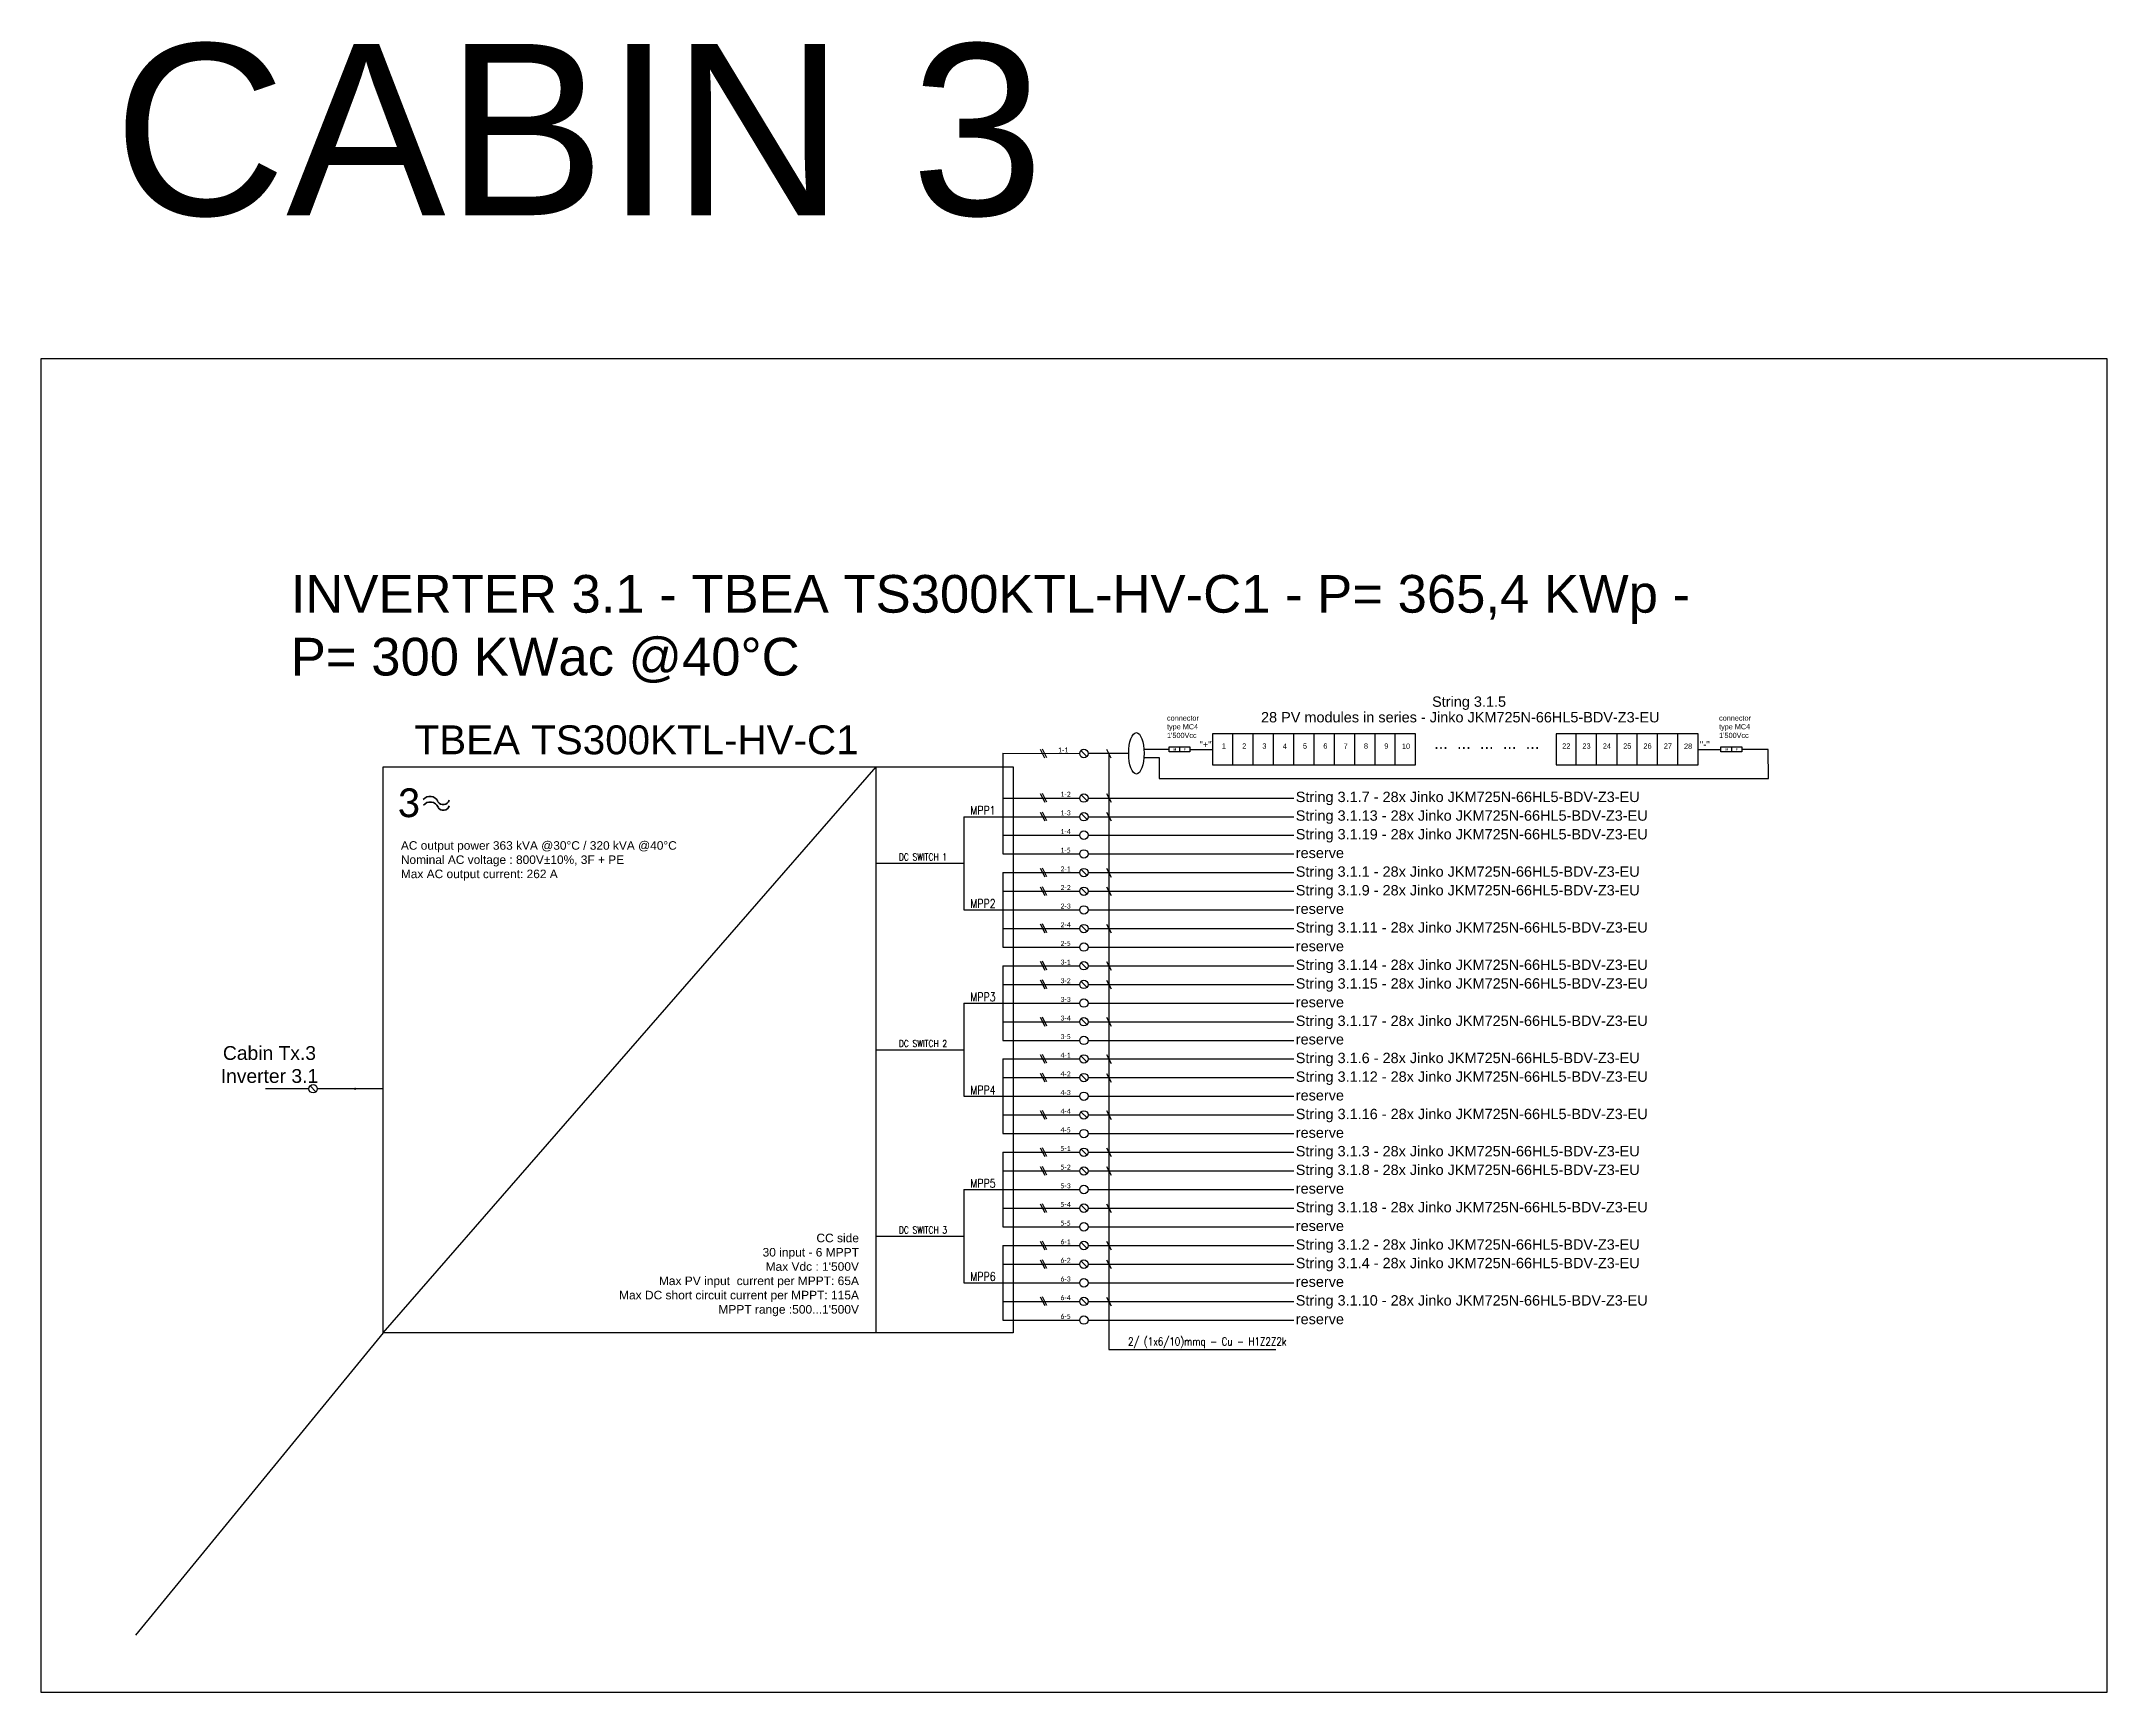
# Model space of a CAD drawing. Header units: millimetres. Extents: x 14856 to 141494, y 133975 to 167686.
# Drawn here: x 14856 to 26918, y 133975 to 143614 of the extents above; entities that cross this region are included whole.
import ezdxf

# ---------------------------------------------------------------- set-up
doc = ezdxf.new("R2010")
doc.units = ezdxf.units.MM
doc.linetypes.add('TRATTEGGIATA', pattern=[19.05, 12.7, -6.35])
doc.layers.add('-Testi', color=1, linetype='Continuous')
doc.layers.add('TRATTEGGIATA', color=40, linetype='TRATTEGGIATA')
doc.styles.add('Legend', font='calibri.ttf')
doc.styles.add('SIMPLEX', font='SIMPLEX', dxfattribs={"width": 0.8})
doc.styles.get("Standard").update_dxf_attribs({"font": 'arial.ttf'})

# ---------------------------------------------------------------- blocks, each defined once
blk = doc.blocks.new('P00102')
at = {"color": 1, "linetype": 'ByBlock', "lineweight": 25}
for p, q in [((0, 4), (-4, -4)), ((2, 4), (-2, -4)), ((4, 4), (0, -4))]:
    blk.add_line(p, q, dxfattribs=at)
blk = doc.blocks.new('P00')
at = {"color": 1}
for points in [[(-19, 26), (7, -25)], [(20, -25), (-6, 26)]]:
    blk.add_lwpolyline(points, dxfattribs=at)

msp = doc.modelspace()

# ---------------------------------------------------------------- linework, layer by layer
for points in [[(21696, 139572), (21696, 139390), (22882, 139390), (22882, 139572), (21696, 139572)], [(21815, 139390), (21815, 139572)], [(21933, 139390), (21933, 139571)], [(22052, 139389), (22052, 139571)], [(22170, 139390), (22170, 139572)], [(22289, 139390), (22289, 139571)], [(22408, 139389), (22408, 139571)], [(22526, 139390), (22526, 139572)], [(22645, 139390), (22645, 139571)], [(22763, 139389), (22763, 139571)], [(23702, 139572), (23702, 139390), (24532, 139390), (24532, 139572), (23702, 139572)], [(23820, 139390), (23820, 139572)], [(23939, 139390), (23939, 139571)], [(24058, 139389), (24058, 139571)], [(24176, 139390), (24176, 139572)], [(24295, 139390), (24295, 139571)], [(24295, 139390), (24295, 139571)], [(24413, 139389), (24413, 139571)], [(24413, 139389), (24413, 139571)], [(24532, 139390), (24532, 139572)], [(20471, 139459), (20471, 138871)], [(20962, 139439), (20927, 139474)], [(20970, 139458), (21090, 139458), (21090, 135978)], [(21076, 139482), (21102, 139431)], [(21503, 139496), (21503, 139466)], [(21563, 139481), (21696, 139481)], [(24532, 139481), (24665, 139481)], [(24726, 139496), (24726, 139466)], [(16852, 136075), (19731, 139379)], [(19731, 136075), (19731, 139379)], [(20963, 139180), (20928, 139215)], [(21077, 139223), (21103, 139172)], [(20243, 139088), (20471, 139088)], [(20243, 139088), (20243, 138544)], [(20963, 139071), (20928, 139106)], [(21077, 139114), (21103, 139063)], [(19731, 138816), (20243, 138816)], [(20471, 138762), (20471, 138327)], [(20963, 138745), (20928, 138779)], [(21077, 138787), (21103, 138736)], [(20963, 138636), (20928, 138670)], [(21077, 138679), (21103, 138628)], [(20243, 138544), (20471, 138544)], [(20963, 138418), (20928, 138453)], [(21077, 138461), (21103, 138410)], [(20963, 138200), (20928, 138235)], [(21077, 138243), (21103, 138192)], [(20471, 138218), (20471, 137782)], [(20963, 138091), (20928, 138126)], [(21077, 138134), (21103, 138083)], [(20243, 138000), (20471, 138000)], [(20243, 138000), (20243, 137456)], [(20963, 137874), (20928, 137909)], [(21077, 137917), (21103, 137866)], [(19731, 137728), (20243, 137728)], [(20471, 137674), (20471, 137238)], [(20963, 137656), (20928, 137691)], [(21077, 137699), (21103, 137648)], [(16460, 137483), (16426, 137517)], [(20963, 137547), (20928, 137582)], [(21077, 137590), (21103, 137539)], [(16852, 137500), (16468, 137500)], [(20243, 137456), (20471, 137456)], [(20963, 137330), (20928, 137364)], [(21077, 137373), (21103, 137321)], [(20963, 137112), (20928, 137147)], [(21077, 137155), (21103, 137104)], [(20471, 137129), (20471, 136694)], [(20963, 137003), (20928, 137038)], [(21077, 137046), (21103, 136995)], [(20243, 136912), (20471, 136912)], [(20243, 136912), (20243, 136367)], [(20963, 136785), (20928, 136820)], [(21077, 136828), (21103, 136777)], [(19731, 136640), (20243, 136640)], [(20471, 136585), (20471, 136150)], [(20963, 136568), (20928, 136603)], [(21077, 136611), (21103, 136560)], [(20963, 136459), (20928, 136494)], [(21077, 136502), (21103, 136451)], [(20243, 136367), (20471, 136367)], [(20963, 136241), (20928, 136276)], [(21077, 136284), (21103, 136233)], [(21090, 135978), (22065, 135978)]]:
    msp.add_lwpolyline(points)
at = {"color": 40}
for points in [[(20471, 139459), (20920, 139457)], [(20969, 139458), (21206, 139458)], [(21296, 139483), (21441, 139483)], [(21296, 139433), (21385, 139433), (21385, 139311), (24942, 139311), (24941, 139481), (24787, 139481)]]:
    msp.add_lwpolyline(points, dxfattribs=at)
for points in [[(21442, 139496), (21563, 139496), (21563, 139466), (21442, 139466)], [(24665, 139496), (24787, 139496), (24787, 139466), (24665, 139466)], [(16852, 139379), (20532, 139379), (20532, 136075), (16852, 136075)]]:
    msp.add_lwpolyline(points, close=True)
at = {"color": 40, "linetype": 'Continuous'}
for points in [[(20471, 139197), (20921, 139197)], [(20970, 139197), (22170, 139197)], [(20471, 139088), (20921, 139088)], [(20970, 139088), (22170, 139088)], [(20970, 138980), (22170, 138980)], [(20471, 138762), (20921, 138762)], [(20970, 138762), (22170, 138762)], [(20471, 138653), (20921, 138653)], [(20970, 138653), (22170, 138653)], [(20471, 138435), (20921, 138435)], [(20970, 138435), (22170, 138435)], [(20471, 138218), (20921, 138218)], [(20471, 138109), (20921, 138109)], [(20970, 138218), (22170, 138218)], [(20970, 138109), (22170, 138109)], [(20471, 137891), (20921, 137891)], [(20970, 137891), (22170, 137891)], [(20471, 137674), (20921, 137674)], [(20970, 137674), (22170, 137674)], [(20471, 137565), (20921, 137565)], [(20970, 137565), (22170, 137565)], [(20471, 137347), (20921, 137347)], [(20970, 137347), (22170, 137347)], [(20471, 137129), (20921, 137129)], [(20471, 137020), (20921, 137020)], [(20970, 137129), (22170, 137129)], [(20970, 137020), (22170, 137020)], [(20471, 136803), (20921, 136803)], [(20970, 136803), (22170, 136803)], [(20471, 136585), (20921, 136585)], [(20970, 136585), (22170, 136585)], [(20471, 136259), (20921, 136259)], [(20970, 136259), (22170, 136259)]]:
    msp.add_lwpolyline(points, dxfattribs=at)
at = {"color": 8, "linetype": 'Continuous'}
for points in [[(20471, 138980), (20921, 138980)], [(20471, 138871), (20921, 138871)], [(20970, 138871), (22170, 138871)], [(20471, 138544), (20921, 138544)], [(20970, 138544), (22170, 138544)], [(20471, 138327), (20921, 138327)], [(20970, 138327), (22170, 138327)], [(20471, 138000), (20921, 138000)], [(20970, 138000), (22170, 138000)], [(20471, 137782), (20921, 137782)], [(20970, 137782), (22170, 137782)], [(20471, 137456), (20921, 137456)], [(20970, 137456), (22170, 137456)], [(20471, 137238), (20921, 137238)], [(20970, 137238), (22170, 137238)], [(20471, 136912), (20921, 136912)], [(20970, 136912), (22170, 136912)], [(20471, 136694), (20921, 136694)], [(20970, 136694), (22170, 136694)], [(20471, 136367), (20921, 136367)], [(20970, 136367), (22170, 136367)], [(20471, 136150), (20921, 136150)], [(20970, 136150), (22170, 136150)]]:
    msp.add_lwpolyline(points, dxfattribs=at)
at = {"color": 4}
msp.add_lwpolyline([(16418, 137500), (16166, 137500)], dxfattribs=at)
for centre in [(20945, 139457), (16443, 137500)]:
    msp.add_circle(centre, 24.6)
at = {"color": 7}
for centre in [(20945, 139197), (20945, 139088), (20945, 138762), (20945, 138653), (20945, 138435), (20945, 138218), (20945, 138109), (20945, 137891), (20945, 137674), (20945, 137565), (20945, 137347), (20945, 137129), (20945, 137020), (20945, 136803), (20945, 136585), (20945, 136476), (20945, 136259)]:
    msp.add_circle(centre, 24.6, dxfattribs=at)
at = {"color": 8}
for centre in [(20945, 138980), (20945, 138871), (20945, 138544), (20945, 138327), (20945, 138000), (20945, 137782), (20945, 137456), (20945, 137238), (20945, 136912), (20945, 136694), (20945, 136367), (20945, 136150)]:
    msp.add_circle(centre, 24.6, dxfattribs=at)
at = {"lineweight": 35}
for centre, radius, start, end in [((17126, 139157), 50.1, 22.5771, 141.9874), ((17127, 139124), 50.1, 22.5771, 141.9874), ((17203, 139195), 36.5, 211.9962, 342.6174), ((17204, 139162), 36.5, 211.9962, 342.6174)]:
    msp.add_arc(centre, radius, start, end, dxfattribs=at)
msp.add_ellipse((21251, 139458), major_axis=(0, -121), ratio=0.370747)
at = {"layer": 'Defpoints', "color": 1}
msp.add_line((16852, 136075), (15407, 134311), dxfattribs=at)
msp.add_lwpolyline([(14856, 141762), (26918, 141762), (26918, 133975), (14856, 133975)], close=True, dxfattribs=at)
at = {"layer": 'TRATTEGGIATA', "color": 40, "linetype": 'Continuous', "ltscale": 0.5}
for points in [[(20471, 136476), (20921, 136476)], [(20970, 136476), (22170, 136476)]]:
    msp.add_lwpolyline(points, dxfattribs=at)

# ---------------------------------------------------------------- block references
for name, p in [('P00', (20708, 139457)), ('P00', (20709, 139197)), ('P00', (20709, 139089)), ('P00', (20709, 138762)), ('P00', (20709, 138653)), ('P00', (20709, 138436)), ('P00', (20709, 138218)), ('P00', (20709, 138109)), ('P00', (20709, 137891)), ('P00', (20709, 137674)), ('P00102', (16688, 137500)), ('P00', (20709, 137565)), ('P00', (20709, 137347)), ('P00', (20709, 137129)), ('P00', (20709, 137021)), ('P00', (20709, 136803)), ('P00', (20709, 136585)), ('P00', (20709, 136476)), ('P00', (20709, 136259))]:
    msp.add_blockref(name, p)

# ---------------------------------------------------------------- texts
at = {"layer": '-Testi', "color": 7, "attachment_point": 5, "style": 'SIMPLEX'}
for s, insert, char_height, width in [('MPP1', (20355, 139125), 50, 54.43), ('DC SWITCH 1', (20005, 138853), 40, 391.73), ('MPP2', (20355, 138581), 50, 54.43), ('MPP3', (20355, 138036), 50, 54.43), ('DC SWITCH 2', (20005, 137764), 40, 391.73), ('MPP4', (20355, 137492), 50, 54.43), ('MPP5', (20355, 136948), 50, 54.43), ('DC SWITCH 3', (20005, 136676), 40, 391.73), ('MPP6', (20355, 136404), 50, 54.43), ('2/ (1x6/10)mmq - Cu - H1Z2Z2k', (21665, 136017), 46.62, 1811.15)]:
    msp.add_mtext(s, dxfattribs=dict(at, insert=insert, char_height=char_height, width=width))
for s, insert, char_height, width, attachment_point in [('CABIN 3', (15277, 143599), 1000, 9076.37, 1), ('INVERTER 3.1 - TBEA TS300KTL-HV-C1 - P= 365,4 KWp - P= 300 KWac @40°C', (16313, 140499), 220, 8459.92, 1), ("connector type MC4\\P1'500Vcc", (21430, 139679), 30.34, 266.35, 1), ('28 PV modules in series - Jinko JKM725N-66HL5-BDV-Z3-EU', (21979, 139699), 60.44, 2681.98, 1), ("connector type MC4\\P1'500Vcc", (24654, 139679), 30.34, 266.35, 1), ('TBEA TS300KTL-HV-C1', (17036, 139621), 168.7, 3487.59, 1), ('\\pxql;{\\fArial|b1|i0|c0|p34;M}', (21467, 139488), 13.78, 16.7, 1), ('\\pxql;{\\fArial|b1|i0|c0|p34;F}', (21528, 139488), 13.78, 16.7, 1), ("''+''", (21619, 139529), 38.1, 72.4, 1), ('1 ', (21750, 139516), 30.8, 30.84, 1), ('2 ', (21869, 139516), 30.8, 30.84, 1), ('3 ', (21987, 139516), 30.8, 30.84, 1), ('4 ', (22106, 139515), 30.8, 30.84, 1), ('5 ', (22224, 139516), 30.8, 30.84, 1), ('6 ', (22343, 139516), 30.8, 30.84, 1), ('7 ', (22461, 139515), 30.8, 30.84, 1), ('8 ', (22580, 139516), 30.8, 30.84, 1), ('9 ', (22699, 139516), 30.8, 30.84, 1), ('10 ', (22802, 139515), 30.8, 30.84, 1), ('...  ...  ...  ...  ... ', (22990, 139553), 68.89, 747.03, 1), ('22 ', (23738, 139516), 30.8, 30.84, 1), ('23 ', (23856, 139516), 30.8, 30.84, 1), ('24 ', (23975, 139516), 30.8, 30.84, 1), ('25 ', (24094, 139516), 30.8, 30.84, 1), ('26 ', (24212, 139516), 30.8, 30.84, 1), ('27', (24331, 139516), 30.8, 30.84, 1), ('28 ', (24449, 139515), 30.8, 30.84, 1), ("''-''", (24541, 139529), 38.1, 72.4, 1), ('\\pxql;{\\fArial|b1|i0|c0|p34;M}', (24691, 139488), 13.78, 16.7, 1), ('\\pxql;{\\fArial|b1|i0|c0|p34;F}', (24751, 139488), 13.78, 16.7, 1), ('AC output power 363 kVA @30°C / 320 kVA @40°C\\PNominal AC voltage : 800V±10%, 3F + PE \\PMax AC output current: 262 A', (16956, 138945), 49.77, 2205.22, 1), ('\\pxqc;Cabin Tx.3\\PInverter 3.1', (15733, 137749), 80.48, 910.84, 1), ("CC side\\P30 input - 6 MPPT \\PMax Vdc : 1'500V\\PMax PV input  current per MPPT: 65A\\PMax DC short circuit current per MPPT: 115A \\PMPPT range :500...1'500V ", (19631, 136654), 50, 1795.44, 3)]:
    msp.add_mtext(s, dxfattribs=dict(insert=insert, char_height=char_height, width=width, attachment_point=attachment_point))
at = {"color": 7, "char_height": 60.44, "width": 4500, "attachment_point": 1}
for s, insert in [('String 3.1.5', (22978, 139790)), ('String 3.1.7 - 28x Jinko JKM725N-66HL5-BDV-Z3-EU', (22182, 139234)), ('String 3.1.13 - 28x Jinko JKM725N-66HL5-BDV-Z3-EU', (22182, 139125)), ('String 3.1.19 - 28x Jinko JKM725N-66HL5-BDV-Z3-EU', (22182, 139016)), ('String 3.1.1 - 28x Jinko JKM725N-66HL5-BDV-Z3-EU', (22182, 138798)), ('String 3.1.9 - 28x Jinko JKM725N-66HL5-BDV-Z3-EU', (22182, 138689)), ('String 3.1.11 - 28x Jinko JKM725N-66HL5-BDV-Z3-EU', (22182, 138472)), ('String 3.1.14 - 28x Jinko JKM725N-66HL5-BDV-Z3-EU', (22182, 138254)), ('String 3.1.15 - 28x Jinko JKM725N-66HL5-BDV-Z3-EU', (22182, 138145)), ('String 3.1.17 - 28x Jinko JKM725N-66HL5-BDV-Z3-EU', (22182, 137927)), ('String 3.1.6 - 28x Jinko JKM725N-66HL5-BDV-Z3-EU', (22182, 137710)), ('String 3.1.12 - 28x Jinko JKM725N-66HL5-BDV-Z3-EU', (22182, 137601)), ('String 3.1.16 - 28x Jinko JKM725N-66HL5-BDV-Z3-EU', (22182, 137383)), ('String 3.1.3 - 28x Jinko JKM725N-66HL5-BDV-Z3-EU', (22182, 137166)), ('String 3.1.8 - 28x Jinko JKM725N-66HL5-BDV-Z3-EU', (22182, 137057)), ('String 3.1.18 - 28x Jinko JKM725N-66HL5-BDV-Z3-EU', (22182, 136839)), ('String 3.1.2 - 28x Jinko JKM725N-66HL5-BDV-Z3-EU', (22182, 136621)), ('String 3.1.4 - 28x Jinko JKM725N-66HL5-BDV-Z3-EU', (22182, 136513)), ('String 3.1.10 - 28x Jinko JKM725N-66HL5-BDV-Z3-EU', (22182, 136295))]:
    msp.add_mtext(s, dxfattribs=dict(at, insert=insert))
at = {"insert": (20794, 139492), "char_height": 28.9, "attachment_point": 1, "style": 'Legend'}
msp.add_mtext_dynamic_manual_height_columns('1-1', width=87.84, gutter_width=145, heights=[0], dxfattribs=at)
at = {"insert": (16934, 139254), "char_height": 169, "width": 2757.72, "attachment_point": 1, "style": 'Legend'}
msp.add_mtext('3', dxfattribs=at)
at = {"color": 7, "char_height": 28.9, "width": 87.84, "attachment_point": 1, "style": 'Legend'}
for s, insert in [('1-2', (20808, 139234)), ('1-3', (20808, 139125)), ('2-1', (20808, 138798)), ('2-2', (20808, 138689)), ('2-4', (20808, 138472)), ('3-1', (20808, 138254)), ('3-2', (20808, 138145)), ('3-4', (20808, 137927)), ('4-1', (20808, 137710)), ('4-2', (20808, 137601)), ('4-4', (20808, 137383)), ('5-1', (20808, 137166)), ('5-2', (20808, 137057)), ('5-4', (20808, 136839)), ('6-1', (20808, 136621)), ('6-2', (20808, 136513)), ('6-4', (20808, 136295))]:
    msp.add_mtext(s, dxfattribs=dict(at, insert=insert))
at = {"color": 8, "char_height": 28.9, "width": 87.84, "attachment_point": 1, "style": 'Legend'}
for s, insert in [('1-4', (20808, 139016)), ('1-5', (20808, 138907)), ('2-3', (20808, 138581)), ('2-5', (20808, 138363)), ('3-3', (20808, 138036)), ('3-5', (20808, 137819)), ('4-3', (20808, 137492)), ('4-5', (20808, 137274)), ('5-3', (20808, 136948)), ('5-5', (20808, 136730)), ('6-3', (20808, 136404)), ('6-5', (20808, 136186))]:
    msp.add_mtext(s, dxfattribs=dict(at, insert=insert))
at = {"color": 8, "char_height": 60.4, "width": 4500, "attachment_point": 1}
for insert in [(22182, 138907), (22182, 138581), (22182, 138363), (22182, 138036), (22182, 137819), (22182, 137492), (22182, 137274), (22182, 136948), (22182, 136730), (22182, 136404), (22182, 136186)]:
    msp.add_mtext('reserve', dxfattribs=dict(at, insert=insert))

doc.saveas('drawing.dxf')
